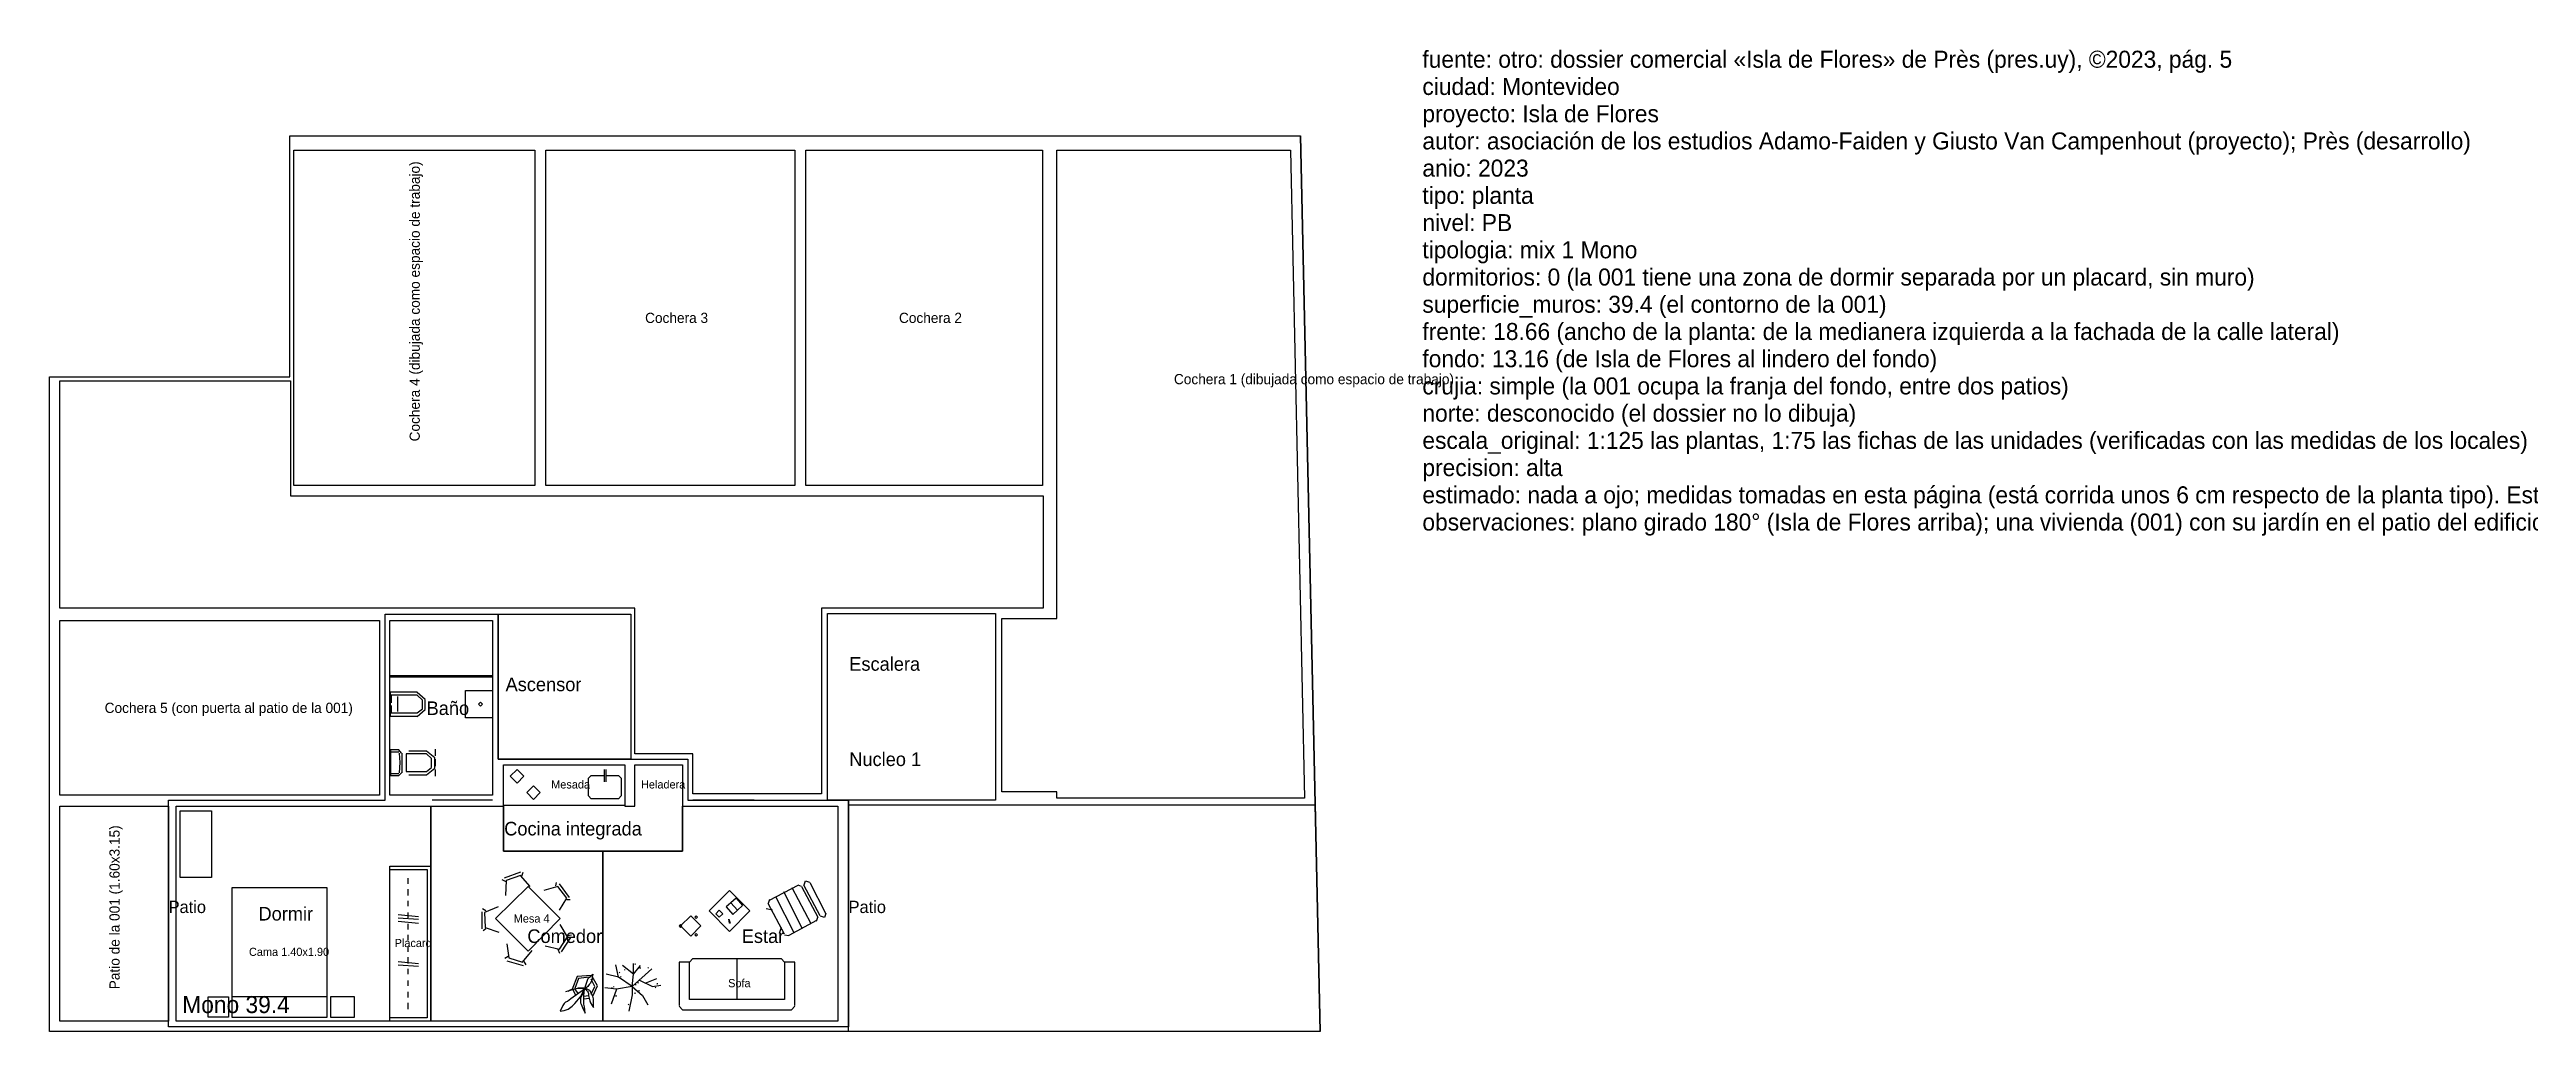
# Model space of a CAD drawing. Header units: metres. Extents: x 1 to 125, y 0 to 14.
# Drawn here: x 1.05 to 37.44, y 0 to 14.43 of the extents above; entities that cross this region are included whole.
import ezdxf

# ---------------------------------------------------------------- set-up
doc = ezdxf.new("R2010")
doc.units = ezdxf.units.M
for name, color, linetype in [('Trazo_Cotas', 9, 'Continuous'), ('Trazo_Datos', 7, 'Continuous'), ('Trazo_Entrada', 1, 'Continuous'), ('Trazo_Equipamiento', 8, 'Continuous'), ('Trazo_Estancias', 3, 'Continuous'), ('Trazo_Fachada', 30, 'Continuous'), ('Trazo_Medianeras', 8, 'Continuous'), ('Trazo_Nucleos', 252, 'Continuous'), ('Trazo_Pasillo', 9, 'Continuous'), ('Trazo_Patios', 3, 'Continuous'), ('Trazo_Puertas', 1, 'Continuous'), ('Trazo_Terreno', 7, 'Continuous'), ('Trazo_Unidad', 7, 'Continuous'), ('Trazo_Ventanas', 5, 'Continuous')]:
    doc.layers.add(name, color=color, linetype=linetype)

msp = doc.modelspace()

# ---------------------------------------------------------------- texts
at = {"layer": 'Trazo_Cotas'}
for s, p in [('Cochera 4 (dibujada como espacio de trabajo)', (6.49, 8.67)), ('Patio de la 001 (1.60x3.15)', (2.08, 0.62))]:
    msp.add_text(s, height=0.15, rotation=90, dxfattribs=at).set_placement(p)
for s, p in [('Cochera 3', (9.8, 10.41)), ('Cochera 2', (13.53, 10.41)), ('Cochera 1 (dibujada como espacio de trabajo)', (17.57, 9.51)), ('Cochera 5 (con puerta al patio de la 001)', (1.86, 4.68))]:
    msp.add_text(s, height=0.15, dxfattribs=at).set_placement(p)
at = {"layer": 'Trazo_Datos'}
for s, p in [('fuente: otro: dossier comercial «Isla de Flores» de Près (pres.uy), ©2023, pág. 5', (21.22, 14.16)), ('ciudad: Montevideo', (21.22, 13.76)), ('proyecto: Isla de Flores', (21.22, 13.36)), ('autor: asociación de los estudios Adamo-Faiden y Giusto Van Campenhout (proyecto); Près (desarrollo)', (21.22, 12.96)), ('anio: 2023', (21.22, 12.56)), ('tipo: planta', (21.22, 12.16)), ('nivel: PB', (21.22, 11.76)), ('tipologia: mix 1 Mono', (21.22, 11.36)), ('dormitorios: 0 (la 001 tiene una zona de dormir separada por un placard, sin muro)', (21.22, 10.96)), ('superficie_muros: 39.4 (el contorno de la 001)', (21.22, 10.56)), ('frente: 18.66 (ancho de la planta: de la medianera izquierda a la fachada de la calle lateral)', (21.22, 10.16)), ('fondo: 13.16 (de Isla de Flores al lindero del fondo)', (21.22, 9.76)), ('crujia: simple (la 001 ocupa la franja del fondo, entre dos patios)', (21.22, 9.36)), ('norte: desconocido (el dossier no lo dibuja)', (21.22, 8.96)), ('escala_original: 1:125 las plantas, 1:75 las fichas de las unidades (verificadas con las medidas de los locales)', (21.22, 8.56)), ('precision: alta', (21.22, 8.16)), ('estimado: nada a ojo; medidas tomadas en esta página (está corrida unos 6 cm respecto de la planta tipo). Estar, Comedor y Cocina integrada son un mismo ambiente: sus límites (sin muro) se trazaron según el amueblamiento de la ficha, por eso el comedor puede no tocar la fachada; el equipamiento es el de la ficha de la unidad (1:75) calzada sobre la planta por correlación de muros (93-99 %)', (21.22, 7.76)), ('observaciones: plano girado 180° (Isla de Flores arriba); una vivienda (001) con su jardín en el patio del edificio (Trazo_Patios) y un patio chico hacia la calle lateral (Trazo_Cotas); cinco cocheras con portón a la calle, en Trazo_Cotas: la 1 y la 4 están dibujadas como espacios de trabajo («con la capacidad de transformarse en espacios de trabajo»), la 5 da a la calle lateral y tiene una puerta al patio chico de la 001; el Trazo_Pasillo es el hall: palier, pasillo a las cocheras, un local con una cruz (no se sabe qué es) y el lobby de entrada en la esquina, con la puerta a la calle lateral; afuera, en el retiro de la esquina, bicicleteros sin dibujar; barrio Palermo, esquina de Isla de Flores y una calle lateral', (21.22, 7.36))]:
    msp.add_text(s, height=0.25, dxfattribs=at).set_placement(p)
at = {"layer": 'Trazo_Equipamiento', "color": 8}
for s, p in [('Mesada', (8.42, 3.57)), ('Heladera', (9.74, 3.57)), ('Mesa 4', (7.87, 1.6)), ('Cama 1.40x1.90', (3.98, 1.11)), ('Placard', (6.12, 1.24)), ('Sofa', (11.02, 0.65))]:
    msp.add_text(s, height=0.12, dxfattribs=at).set_placement(p)
at = {"layer": 'Trazo_Estancias', "color": 4}
msp.add_text('Baño', height=0.2, dxfattribs=at).set_placement((6.59, 4.65))
at = {"layer": 'Trazo_Estancias', "color": 30}
msp.add_text('Cocina integrada', height=0.2, dxfattribs=at).set_placement((7.73, 2.88))
at = {"layer": 'Trazo_Estancias', "color": 5}
msp.add_text('Dormir', height=0.2, dxfattribs=at).set_placement((4.12, 1.63))
at = {"layer": 'Trazo_Estancias', "color": 40}
msp.add_text('Comedor', height=0.2, dxfattribs=at).set_placement((8.07, 1.3))
at = {"layer": 'Trazo_Estancias', "color": 2}
msp.add_text('Estar', height=0.2, dxfattribs=at).set_placement((11.22, 1.3))
at = {"layer": 'Trazo_Fachada'}
for p in [(2.8, 1.74), (12.79, 1.74)]:
    msp.add_text('Patio', height=0.18, dxfattribs=at).set_placement(p)
at = {"layer": 'Trazo_Nucleos'}
for s, p in [('Escalera', (12.8, 5.3)), ('Ascensor', (7.75, 5)), ('Nucleo 1', (12.8, 3.9))]:
    msp.add_text(s, height=0.2, dxfattribs=at).set_placement(p)
at = {"layer": 'Trazo_Unidad'}
msp.add_text('Mono 39.4', height=0.25, dxfattribs=at).set_placement((3, 0.27))

# ---------------------------------------------------------------- linework, layer by layer
at = {"layer": 'Trazo_Cotas'}
for points in [[(8.18, 8.02), (4.64, 8.02), (4.64, 12.95), (8.18, 12.95)], [(12, 8.02), (8.34, 8.02), (8.34, 12.95), (12, 12.95)], [(15.64, 8.02), (12.16, 8.02), (12.16, 12.95), (15.64, 12.95)], [(19.49, 3.43), (15.85, 3.43), (15.85, 3.52), (15.04, 3.52), (15.04, 6.07), (15.85, 6.07), (15.85, 12.95), (19.28, 12.95)], [(5.9, 3.47), (1.2, 3.47), (1.2, 6.04), (5.9, 6.04)], [(2.8, 0.15), (1.2, 0.15), (1.2, 3.31), (2.8, 3.31)]]:
    msp.add_lwpolyline(points, close=True, dxfattribs=at)
at = {"layer": 'Trazo_Entrada'}
msp.add_line((11.4, 3.4), (10.5, 3.4), dxfattribs=at)
at = {"layer": 'Trazo_Equipamiento', "color": 8}
for p, q in [((6.06, 5.23), (7.56, 5.23)), ((6.06, 5.21), (7.56, 5.21)), ((6.06, 4.64), (6.06, 4.98)), ((6.45, 4.94), (6.07, 4.94)), ((6.07, 4.94), (6.07, 4.83)), ((6.07, 4.79), (6.07, 4.68)), ((6.16, 4.92), (6.16, 4.7)), ((6.57, 4.88), (6.45, 4.98)), ((6.53, 4.87), (6.45, 4.94)), ((6.45, 4.68), (6.53, 4.74)), ((6.53, 4.74), (6.53, 4.87)), ((6.57, 4.73), (6.57, 4.88)), ((6.45, 4.63), (6.06, 4.63)), ((6.07, 4.68), (6.45, 4.68)), ((6.45, 4.63), (6.57, 4.73)), ((6.18, 4.14), (6.06, 4.14)), ((6.06, 4.11), (6.18, 4.11)), ((6.22, 4.09), (6.18, 4.14)), ((6.2, 3.95), (6.19, 4.09)), ((6.23, 3.95), (6.23, 4.09)), ((6.29, 4.08), (6.29, 3.82)), ((6.59, 4.08), (6.29, 4.08)), ((6.71, 4.02), (6.59, 4.12)), ((6.66, 4.01), (6.59, 4.08)), ((6.66, 3.88), (6.66, 4.01)), ((6.71, 3.87), (6.71, 4.02)), ((6.72, 4.05), (6.72, 4.15)), ((6.06, 3.79), (6.18, 3.79)), ((6.18, 3.76), (6.22, 3.8)), ((6.19, 3.8), (6.2, 3.95)), ((6.23, 3.8), (6.23, 3.95)), ((6.29, 3.82), (6.59, 3.82)), ((6.59, 3.82), (6.66, 3.88)), ((6.59, 3.77), (6.71, 3.87)), ((6.72, 3.9), (6.72, 4)), ((6.72, 3.75), (6.72, 3.85)), ((9.01, 3.76), (8.97, 3.72)), ((8.97, 3.46), (8.97, 3.72)), ((9.01, 3.76), (9.2, 3.76)), ((9.2, 3.85), (9.2, 3.67)), ((9.23, 3.67), (9.23, 3.85)), ((9.23, 3.76), (9.41, 3.76)), ((9.45, 3.72), (9.41, 3.76)), ((9.45, 3.72), (9.45, 3.46)), ((9.51, 3.32), (7.72, 3.32)), ((8.97, 3.46), (9.01, 3.42)), ((9.41, 3.42), (9.01, 3.42)), ((9.41, 3.42), (9.45, 3.46))]:
    msp.add_line(p, q, dxfattribs=at)
at = {"layer": 'Trazo_Equipamiento', "color": 9}
for p, q in [((6.32, 2.17), (6.32, 2.25)), ((6.32, 2.17), (6.32, 2.25)), ((7.76, 2.2), (7.7, 2.23)), ((7.97, 2.34), (7.73, 2.25)), ((7.99, 2.28), (8.01, 2.34)), ((8.49, 2.14), (8.5, 2.19)), ((12.15, 2.21), (12.13, 2.15)), ((12.22, 2.19), (12.16, 2.21)), ((12.22, 2.19), (12.45, 1.74)), ((6.32, 2), (6.32, 2.09)), ((6.32, 2), (6.32, 2.09)), ((6.32, 1.84), (6.32, 1.92)), ((6.32, 1.84), (6.32, 1.92)), ((8.69, 1.97), (8.54, 2.17)), ((8.65, 1.94), (8.7, 1.94)), ((11.06, 1.89), (10.99, 1.83)), ((10.99, 1.83), (11.09, 1.72)), ((11.14, 1.96), (11.06, 1.89)), ((11.16, 1.78), (11.06, 1.89)), ((11.16, 1.78), (11.06, 1.89)), ((11.14, 1.96), (11.23, 1.85)), ((11.23, 1.85), (11.16, 1.78)), ((11.63, 1.94), (11.61, 1.88)), ((11.85, 1.43), (11.61, 1.88)), ((11.63, 1.93), (12.05, 2.15)), ((11.99, 1.45), (11.72, 1.98)), ((12.11, 1.52), (11.84, 2.05)), ((12.24, 1.58), (11.96, 2.11)), ((12.1, 2.13), (12.05, 2.15)), ((12.1, 2.13), (12.34, 1.68)), ((12.37, 1.7), (12.13, 2.15)), ((6.17, 1.72), (6.47, 1.69)), ((6.17, 1.72), (6.47, 1.69)), ((6.17, 1.67), (6.47, 1.65)), ((6.17, 1.67), (6.47, 1.65)), ((6.17, 1.62), (6.47, 1.59)), ((6.17, 1.62), (6.47, 1.59)), ((6.32, 1.67), (6.32, 1.75)), ((6.32, 1.67), (6.32, 1.75)), ((6.32, 1.5), (6.32, 1.58)), ((6.32, 1.5), (6.32, 1.58)), ((7.4, 1.76), (7.4, 1.51)), ((7.46, 1.77), (7.41, 1.8)), ((7.46, 1.51), (7.42, 1.48)), ((11.16, 1.78), (11.09, 1.72)), ((11.67, 1.78), (11.58, 1.8)), ((11.8, 1.53), (11.77, 1.44)), ((12.32, 1.63), (11.91, 1.41)), ((12.32, 1.62), (12.34, 1.68)), ((12.37, 1.7), (12.43, 1.68)), ((12.44, 1.68), (12.46, 1.74)), ((6.32, 1.34), (6.32, 1.42)), ((6.32, 1.34), (6.32, 1.42)), ((6.32, 1.17), (6.32, 1.25)), ((6.32, 1.17), (6.32, 1.25)), ((7.79, 1.1), (7.74, 1.07)), ((8.52, 1.21), (8.54, 1.15)), ((8.57, 1.17), (8.71, 1.38)), ((8.66, 1.41), (8.72, 1.42)), ((11.85, 1.42), (11.91, 1.41)), ((6.17, 1.03), (6.47, 1)), ((6.17, 1.03), (6.47, 1)), ((6.17, 0.98), (6.47, 0.96)), ((6.17, 0.98), (6.47, 0.96)), ((6.32, 1), (6.32, 1.09)), ((6.32, 1), (6.32, 1.09)), ((6.32, 0.84), (6.32, 0.92)), ((6.32, 0.84), (6.32, 0.92)), ((6.32, 0.67), (6.32, 0.75)), ((6.32, 0.67), (6.32, 0.75)), ((7.77, 1.04), (8.01, 0.97)), ((8.02, 1.03), (8.05, 0.98)), ((9.41, 0.8), (9.37, 0.98)), ((9.61, 0.66), (9.9, 0.92)), ((9.63, 0.84), (9.63, 1)), ((9.63, 0.84), (9.73, 0.97)), ((9.8, 0.71), (9.97, 0.78)), ((10.3, 1.02), (10.3, 0.38)), ((10.5, 1.07), (10.45, 1.02)), ((10.5, 1.07), (11.8, 1.07)), ((11.15, 1.07), (11.15, 0.47)), ((11.85, 1.02), (11.8, 1.07)), ((5.13, 0.51), (3.73, 0.51)), ((6.32, 0.5), (6.32, 0.58)), ((6.32, 0.5), (6.32, 0.58)), ((6.32, 0.33), (6.32, 0.42)), ((6.32, 0.33), (6.32, 0.42)), ((8.74, 0.61), (8.78, 0.53)), ((8.77, 0.62), (8.81, 0.56)), ((8.9, 0.52), (8.97, 0.53)), ((8.9, 0.48), (8.98, 0.49)), ((9.38, 0.62), (9.21, 0.64)), ((10.3, 0.37), (10.35, 0.32)), ((11.95, 0.32), (12, 0.37)), ((10.35, 0.32), (11.95, 0.32))]:
    msp.add_line(p, q, dxfattribs=at)
at = {"layer": 'Trazo_Equipamiento', "color": 8}
for points in [[(6.06, 4.99), (6.29, 4.99), (6.45, 4.99)], [(6.06, 4.14), (6.06, 3.76), (6.18, 3.76)], [(6.59, 4.12), (6.4, 4.12), (6.33, 4.12)], [(6.33, 3.77), (6.4, 3.77), (6.59, 3.77)]]:
    msp.add_lwpolyline(points, dxfattribs=at)
for points in [[(7.56, 4.61), (7.16, 4.61), (7.16, 5.01), (7.56, 5.01)], [(7.35, 4.81), (7.38, 4.78), (7.41, 4.81), (7.38, 4.84)], [(7.82, 3.75), (7.92, 3.65), (8.02, 3.75), (7.92, 3.85)], [(8.06, 3.51), (8.16, 3.41), (8.26, 3.51), (8.16, 3.61)]]:
    msp.add_lwpolyline(points, close=True, dxfattribs=at)
at = {"layer": 'Trazo_Equipamiento', "color": 9}
for points in [[(3.43, 2.26), (2.97, 2.26), (2.97, 3.24), (3.43, 3.24)], [(6.65, 0.15), (6.05, 0.15), (6.05, 2.43), (6.65, 2.43)], [(6.6, 0.2), (6.05, 0.2), (6.05, 2.38), (6.6, 2.38)], [(5.13, 2.11), (3.73, 2.11), (3.73, 0.21), (5.13, 0.21)], [(7.6, 1.66), (8.08, 1.18), (8.55, 1.66), (8.08, 2.13)], [(10.74, 1.77), (11.04, 1.47), (11.34, 1.77), (11.04, 2.07)], [(10.32, 1.53), (10.34, 1.55), (10.32, 1.57), (10.3, 1.55)], [(10.47, 1.4), (10.62, 1.55), (10.47, 1.7), (10.32, 1.55)], [(10.55, 1.66), (10.57, 1.68), (10.55, 1.7), (10.53, 1.68)], [(10.84, 1.73), (10.89, 1.68), (10.94, 1.73), (10.89, 1.78)], [(10.55, 1.4), (10.57, 1.42), (10.55, 1.44), (10.53, 1.42)], [(3.68, 0.21), (3.38, 0.21), (3.38, 0.51), (3.68, 0.51)], [(5.18, 0.21), (5.53, 0.21), (5.53, 0.51), (5.18, 0.51)]]:
    msp.add_lwpolyline(points, close=True, dxfattribs=at)
for points in [[(8.11, 2.13), (7.97, 2.29), (7.76, 2.22), (7.75, 2)], [(7.64, 1.83), (7.44, 1.75), (7.45, 1.53), (7.65, 1.46)], [(8.54, 1.78), (8.65, 1.96), (8.52, 2.13), (8.31, 2.07)], [(8.33, 1.26), (8.54, 1.21), (8.66, 1.39), (8.55, 1.57)], [(11.03, 1.65), (11.05, 1.59), (11.04, 1.59), (11.03, 1.65)], [(7.77, 1.29), (7.8, 1.08), (8, 1.02), (8.14, 1.19)], [(9.01, 0.82), (8.8, 0.81), (8.73, 0.62)], [(8.98, 0.8), (8.82, 0.78), (8.77, 0.63)], [(8.91, 0.62), (8.96, 0.77), (8.97, 0.79), (9, 0.81), (9.03, 0.84)], [(9.03, 0.84), (9.02, 0.8), (9.02, 0.77), (9, 0.71), (8.98, 0.69), (8.96, 0.66), (8.91, 0.62)], [(9.01, 0.55), (9.06, 0.66), (9.01, 0.77)], [(9.03, 0.52), (9.1, 0.67), (9.02, 0.81)], [(9.61, 0.66), (9.41, 0.8), (9.23, 0.84)], [(9.42, 0.87), (9.42, 0.87), (9.43, 0.86)], [(9.44, 0.81), (9.44, 0.81), (9.45, 0.81)], [(9.61, 0.66), (9.63, 0.84), (9.47, 0.97)], [(9.5, 0.9), (9.5, 0.91), (9.5, 0.91)], [(9.65, 0.99), (9.66, 0.99), (9.65, 0.99)], [(9.71, 0.76), (9.91, 0.66), (10.03, 0.68)], [(9.72, 0.94), (9.73, 0.93), (9.73, 0.94)], [(9.85, 0.93), (9.85, 0.93), (9.84, 0.94)], [(12, 0.38), (12, 1.02), (11.85, 1.02), (11.85, 0.47), (10.45, 0.47), (10.45, 1.02), (10.3, 1.02)], [(11.85, 1.02), (11.85, 0.47), (10.45, 0.47), (10.45, 1.02)], [(8.91, 0.62), (8.71, 0.48), (8.66, 0.44), (8.63, 0.43), (8.61, 0.41), (8.59, 0.38), (8.55, 0.3)], [(8.55, 0.3), (8.61, 0.31), (8.67, 0.33), (8.73, 0.37), (8.77, 0.41), (8.85, 0.51), (8.88, 0.57), (8.91, 0.62)], [(8.91, 0.62), (8.87, 0.63), (8.8, 0.63), (8.77, 0.62), (8.63, 0.58)], [(8.67, 0.59), (8.7, 0.61), (8.73, 0.62), (8.79, 0.63), (8.82, 0.64), (8.9, 0.64), (8.91, 0.62)], [(8.91, 0.62), (8.89, 0.58), (8.87, 0.53), (8.85, 0.49), (8.85, 0.42), (8.86, 0.4), (8.88, 0.35), (8.92, 0.27)], [(8.92, 0.27), (8.91, 0.36), (8.9, 0.4), (8.9, 0.53), (8.91, 0.62)], [(8.91, 0.62), (8.93, 0.62), (8.94, 0.6), (8.96, 0.59), (8.96, 0.58), (8.97, 0.56), (8.97, 0.53), (8.99, 0.45), (9, 0.42), (9.02, 0.38), (9.04, 0.35)], [(9.04, 0.35), (9.04, 0.48), (9.03, 0.52), (8.99, 0.6), (8.95, 0.62), (8.91, 0.62)], [(9.61, 0.66), (9.38, 0.62), (9.3, 0.4)], [(9.3, 0.64), (9.31, 0.63), (9.31, 0.64), (9.32, 0.64)], [(9.34, 0.65), (9.34, 0.65), (9.34, 0.66)], [(9.38, 0.51), (9.37, 0.53), (9.38, 0.52)], [(9.55, 0.4), (9.56, 0.39), (9.55, 0.4)], [(9.61, 0.66), (9.61, 0.54), (9.56, 0.3)], [(9.61, 0.66), (9.76, 0.53), (9.84, 0.39)], [(9.65, 0.56), (9.65, 0.57), (9.66, 0.56)], [(9.66, 0.69), (9.67, 0.68), (9.67, 0.68)], [(9.7, 0.71), (9.7, 0.72), (9.7, 0.71)], [(9.71, 0.59), (9.71, 0.6), (9.72, 0.59)], [(9.95, 0.65), (9.96, 0.64), (9.96, 0.64)], [(9.97, 0.7), (9.98, 0.7), (9.98, 0.71)]]:
    msp.add_lwpolyline(points, dxfattribs=at)
at = {"layer": 'Trazo_Estancias', "color": 4}
msp.add_lwpolyline([(7.56, 3.47), (6.05, 3.47), (6.05, 6.04), (7.56, 6.04)], close=True, dxfattribs=at)
at = {"layer": 'Trazo_Estancias', "color": 30}
msp.add_lwpolyline([(10.35, 2.65), (7.72, 2.65), (7.72, 3.92), (9.5, 3.92), (9.5, 3.31), (9.65, 3.31), (9.65, 3.92), (10.35, 3.92)], close=True, dxfattribs=at)
at = {"layer": 'Trazo_Estancias', "color": 5}
msp.add_lwpolyline([(6.65, 0.15), (2.91, 0.15), (2.91, 3.31), (6.65, 3.31)], close=True, dxfattribs=at)
at = {"layer": 'Trazo_Estancias', "color": 40}
msp.add_lwpolyline([(9.18, 0.15), (6.65, 0.15), (6.65, 3.31), (7.72, 3.31), (7.72, 2.65), (9.18, 2.65)], close=True, dxfattribs=at)
at = {"layer": 'Trazo_Estancias', "color": 2}
msp.add_lwpolyline([(12.63, 0.15), (9.18, 0.15), (9.18, 2.65), (10.35, 2.65), (10.35, 3.31), (12.63, 3.31)], close=True, dxfattribs=at)
at = {"layer": 'Trazo_Fachada'}
for p, q in [((2.8, 0.07), (2.8, 3.4)), ((12.79, 0.07), (12.79, 3.4))]:
    msp.add_line(p, q, dxfattribs=at)
at = {"layer": 'Trazo_Medianeras'}
for p, q in [((19.72, 0), (19.43, 13.16)), ((19.72, 0), (1.05, 0)), ((12.79, 0.07), (2.8, 0.07))]:
    msp.add_line(p, q, dxfattribs=at)
at = {"layer": 'Trazo_Nucleos'}
for points in [[(9.59, 4), (7.64, 4), (7.64, 6.13), (9.59, 6.13)], [(14.95, 3.4), (12.48, 3.4), (12.48, 6.14), (14.95, 6.14)]]:
    msp.add_lwpolyline(points, close=True, dxfattribs=at)
at = {"layer": 'Trazo_Pasillo'}
msp.add_lwpolyline([(15.65, 6.22), (12.39, 6.22), (12.39, 3.49), (10.5, 3.49), (10.5, 4.08), (9.65, 4.08), (9.65, 6.22), (1.2, 6.22), (1.2, 9.56), (4.59, 9.56), (4.59, 7.87), (15.65, 7.87)], close=True, dxfattribs=at)
at = {"layer": 'Trazo_Patios'}
msp.add_lwpolyline([(19.72, 0), (12.79, 0), (12.79, 3.33), (19.64, 3.33)], close=True, dxfattribs=at)
at = {"layer": 'Trazo_Puertas'}
msp.add_line((7.56, 3.4), (6.67, 3.4), dxfattribs=at)
at = {"layer": 'Trazo_Terreno'}
msp.add_lwpolyline([(19.72, 0), (1.05, 0), (1.05, 9.62), (4.58, 9.62), (4.58, 13.16), (19.43, 13.16)], close=True, dxfattribs=at)
at = {"layer": 'Trazo_Unidad'}
msp.add_lwpolyline([(12.79, 0.07), (2.8, 0.07), (2.8, 3.4), (5.98, 3.4), (5.98, 6.13), (7.64, 6.13), (7.64, 4), (10.43, 4), (10.43, 3.4), (12.79, 3.4)], close=True, dxfattribs=at)
at = {"layer": 'Trazo_Ventanas'}
for p, q in [((2.8, 0.63), (2.8, 2.97)), ((12.79, 0.19), (12.79, 3.27))]:
    msp.add_line(p, q, dxfattribs=at)

msp.set_redraw_order([(e.dxf.handle, doc.entitydb.next_handle()) for e in msp.query("TEXT MTEXT ATTDEF DIMENSION ARC_DIMENSION")])  # texts and dimensions are drawn at this point

doc.saveas('drawing.dxf')
